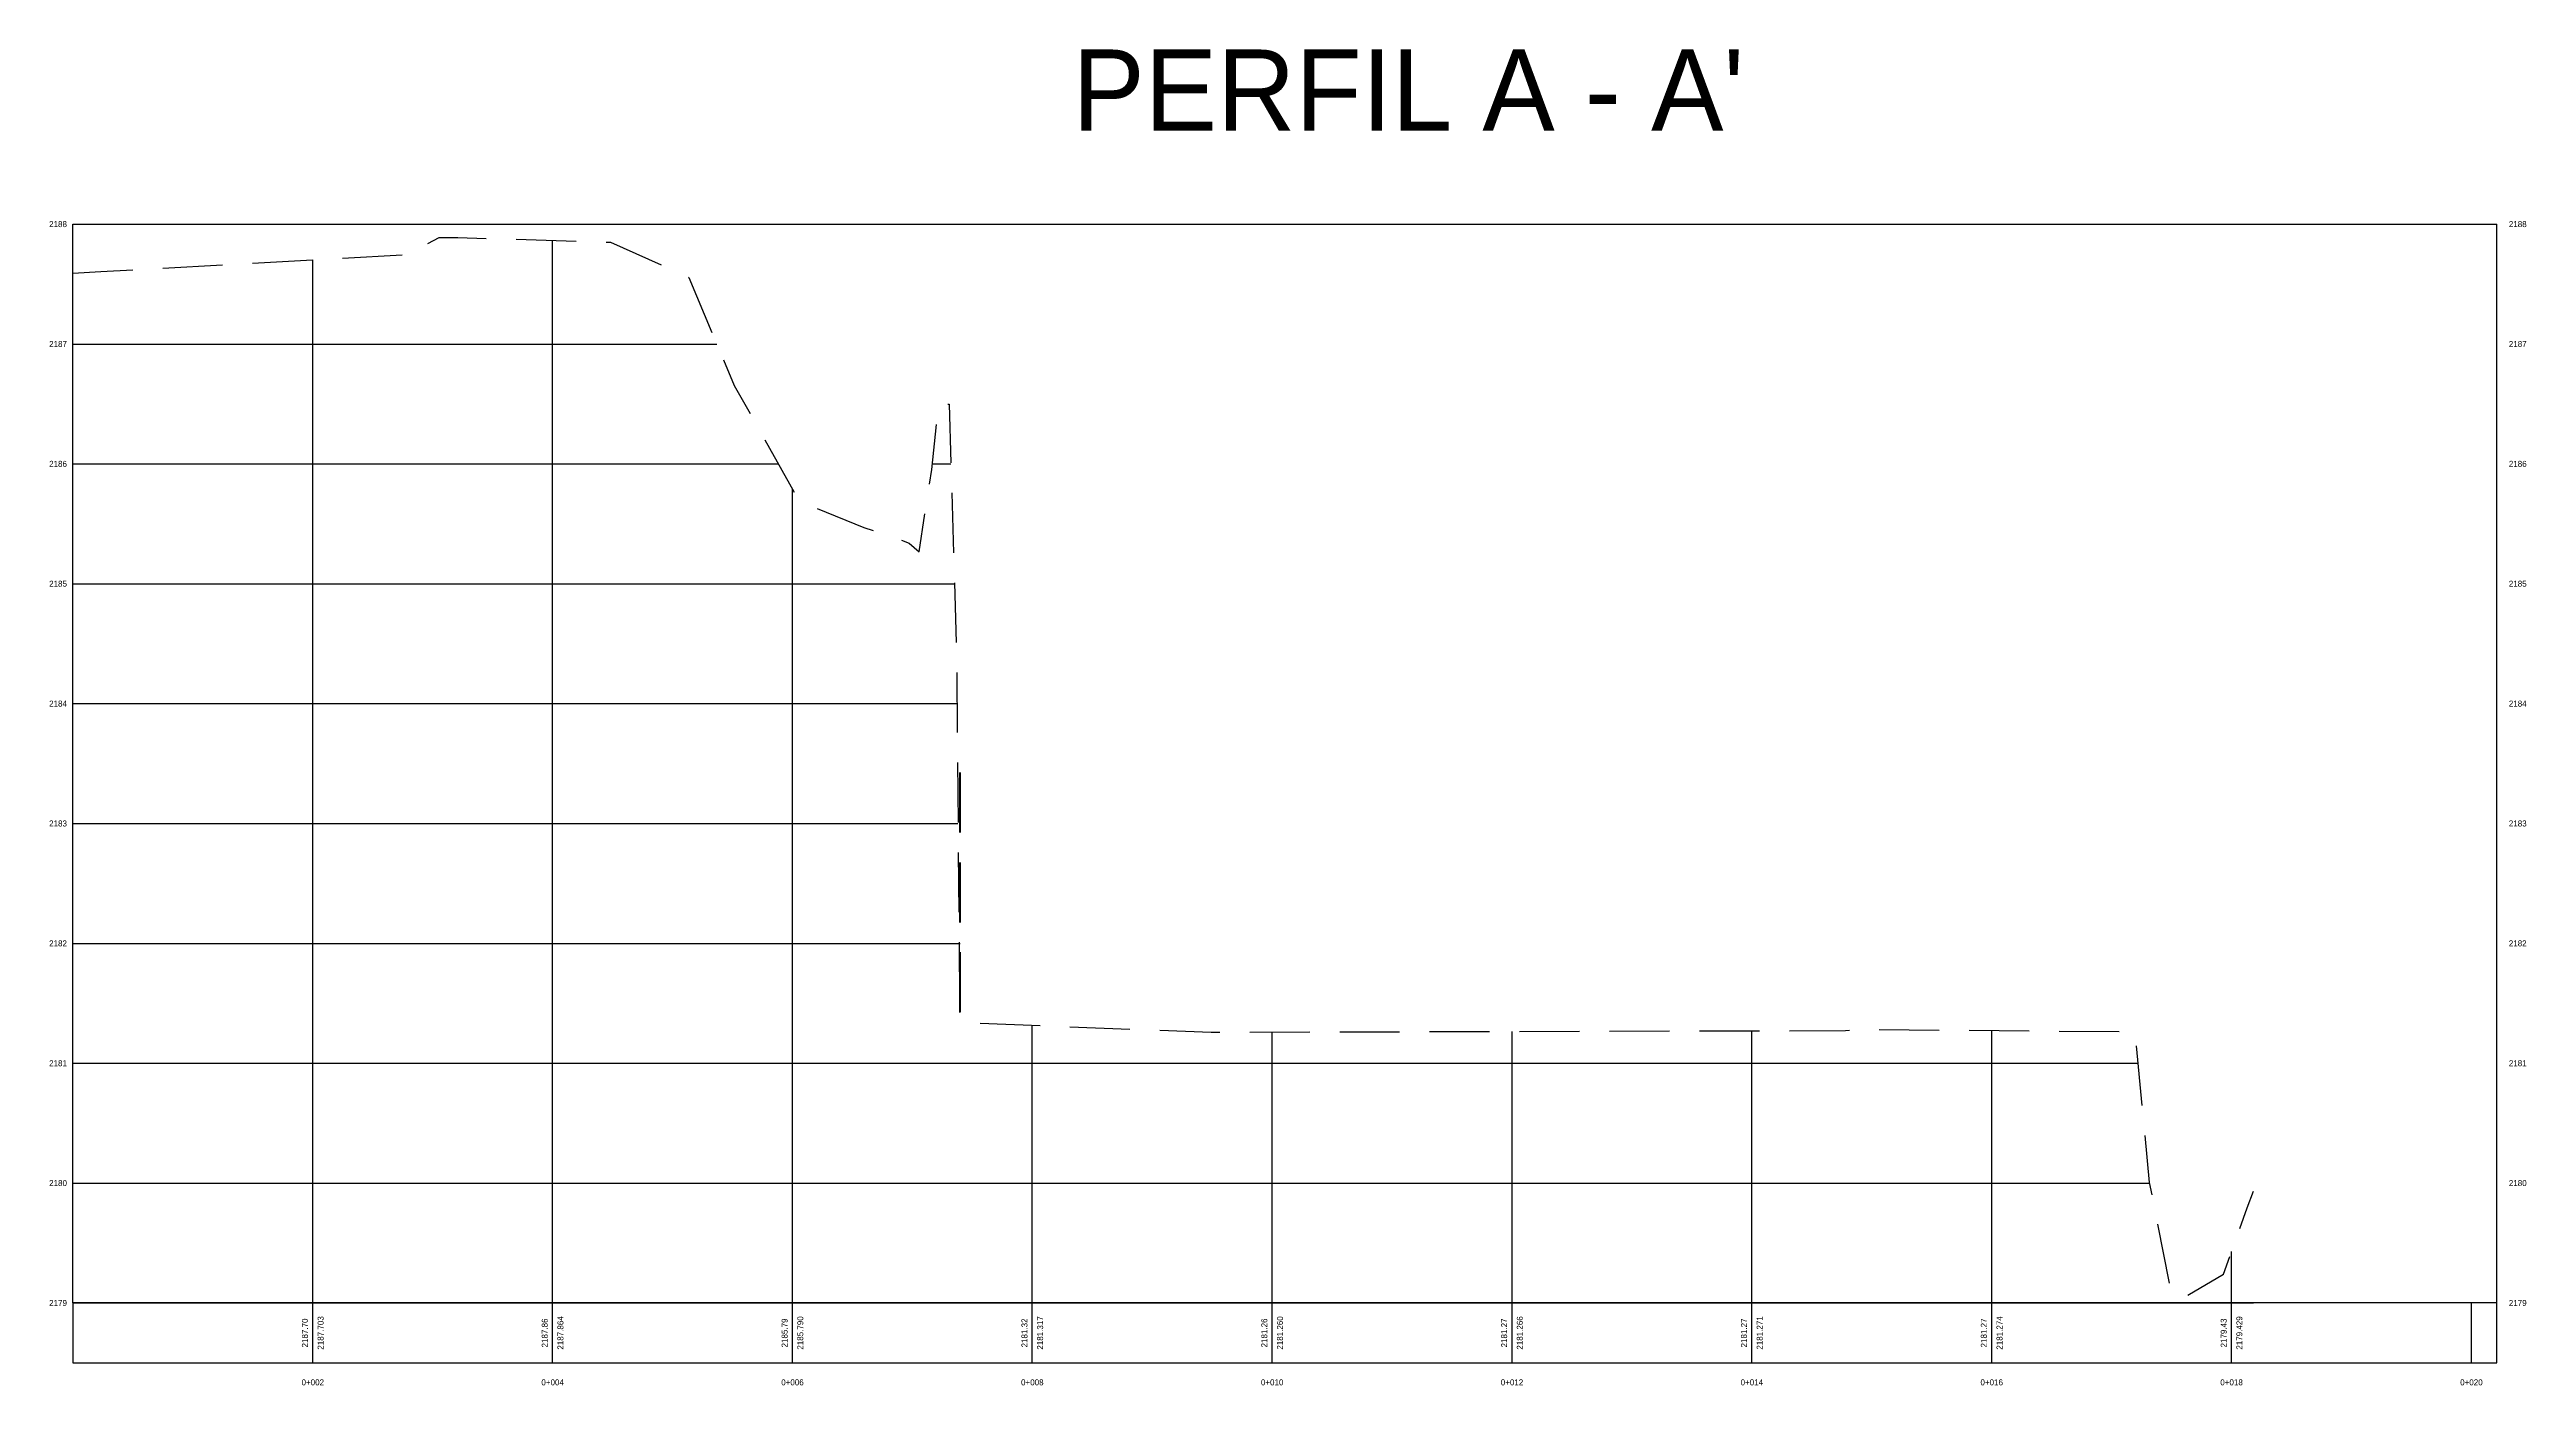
# Model space of a CAD drawing. Header units: inches. Extents: x 2908 to 3459, y -3172 to -55.
# Drawn here: x 3163.72 to 3184.37, y -131.83 to -120.69 of the extents above; entities that cross this region are included whole.
import ezdxf

# ---------------------------------------------------------------- set-up
doc = ezdxf.new("R2010")
doc.units = ezdxf.units.IN
doc.header["$MEASUREMENT"] = 0
doc.linetypes.add('DASHED', pattern=[0.75, 0.5, -0.25])
for name, color, linetype in [('C-ROAD-PROF', 1, 'DASHED'), ('C-ROAD-PROF-GRID-MAJR', 8, 'Continuous'), ('C-ROAD-PROF-TEXT', 7, 'Continuous'), ('C-ROAD-PROF-TICK', 7, 'Continuous'), ('C-ROAD-PROF-TTLB', 5, 'Continuous')]:
    doc.layers.add(name, color=color, linetype=linetype)
doc.layers.add('TEXTO 2', color=250, linetype='Continuous', lineweight=20)

msp = doc.modelspace()

# ---------------------------------------------------------------- texts
at = {"layer": 'C-ROAD-PROF-TEXT', "color": 7, "linetype": 'Continuous', "lineweight": -3, "char_height": 0.05}
for s, insert, attachment_point in [('2188', (3163.863, -122.146), 6), ('2187', (3163.863, -123.146), 6), ('2186', (3163.863, -124.146), 6), ('2185', (3163.863, -125.146), 6), ('2184', (3163.863, -126.146), 6), ('2183', (3163.863, -127.146), 6), ('2182', (3163.863, -128.146), 6), ('2181', (3163.863, -129.146), 6), ('2180', (3163.863, -130.146), 6), ('2179', (3163.863, -131.146), 6), ('0+002', (3165.913, -131.783), 2), ('0+004', (3167.913, -131.783), 2), ('0+006', (3169.913, -131.783), 2), ('0+008', (3171.913, -131.783), 2), ('0+010', (3173.913, -131.783), 2), ('0+012', (3175.913, -131.783), 2), ('0+014', (3177.913, -131.783), 2), ('0+016', (3179.913, -131.783), 2), ('0+018', (3181.913, -131.783), 2), ('0+020', (3183.913, -131.783), 2)]:
    msp.add_mtext(s, dxfattribs=dict(at, insert=insert, attachment_point=attachment_point))
at = {"layer": 'C-ROAD-PROF-TEXT', "color": 255, "linetype": 'Continuous', "lineweight": -3, "char_height": 0.05, "attachment_point": 4}
for s, insert in [('{\\C256;2188}', (3184.225, -122.146)), ('{\\C256;2187}', (3184.225, -123.146)), ('{\\C256;2186}', (3184.225, -124.146)), ('{\\C256;2185}', (3184.225, -125.146)), ('{\\C256;2184}', (3184.225, -126.146)), ('{\\C256;2183}', (3184.225, -127.146)), ('{\\C256;2182}', (3184.225, -128.146)), ('{\\C256;2181}', (3184.225, -129.146)), ('{\\C256;2180}', (3184.225, -130.146)), ('{\\C256;2179}', (3184.225, -131.146))]:
    msp.add_mtext(s, dxfattribs=dict(at, insert=insert))
at = {"layer": 'C-ROAD-PROF-TEXT', "color": 7, "linetype": 'Continuous', "lineweight": -3, "char_height": 0.05, "rotation": 90}
for s, insert, attachment_point in [('2187.70', (3165.873, -131.396), 8), ('2187.703', (3165.953, -131.396), 2), ('2187.86', (3167.873, -131.396), 8), ('2187.864', (3167.953, -131.396), 2), ('2185.79', (3169.873, -131.396), 8), ('2185.790', (3169.953, -131.396), 2), ('2181.32', (3171.873, -131.396), 8), ('2181.317', (3171.953, -131.396), 2), ('2181.26', (3173.873, -131.396), 8), ('2181.260', (3173.953, -131.396), 2), ('2181.27', (3175.873, -131.396), 8), ('2181.266', (3175.953, -131.396), 2), ('2181.27', (3177.873, -131.396), 8), ('2181.271', (3177.953, -131.396), 2), ('2181.27', (3179.873, -131.396), 8), ('2181.274', (3179.953, -131.396), 2), ('2179.43', (3181.873, -131.396), 8), ('2179.429', (3181.953, -131.396), 2)]:
    msp.add_mtext(s, dxfattribs=dict(at, insert=insert, attachment_point=attachment_point))
at = {"layer": 'TEXTO 2', "color": 0, "insert": (3172.247, -120.689), "char_height": 0.67652, "width": 6.05566, "attachment_point": 1}
msp.add_mtext("PERFIL A - A'", dxfattribs=at)

# ---------------------------------------------------------------- linework, layer by layer
at = {"layer": 'C-ROAD-PROF', "color": 1, "linetype": 'DASHED', "lineweight": -3, "flags": 128}
msp.add_lwpolyline([(3163.913, -122.555), (3164.146, -122.541), (3166.785, -122.395), (3166.87, -122.308), (3166.968, -122.257), (3167.123, -122.257), (3168.396, -122.297), (3169.048, -122.59), (3169.428, -123.491), (3169.972, -124.46), (3170.509, -124.676), (3170.887, -124.806), (3170.969, -124.879), (3171.075, -124.192), (3171.131, -123.648), (3171.22, -123.648), (3171.283, -125.848), (3171.307, -128.804), (3171.31, -126.596), (3171.312, -128.805), (3173.404, -128.887), (3178.695, -128.873), (3178.858, -128.864), (3178.883, -128.864), (3178.938, -128.865), (3181.106, -128.882), (3181.227, -130.142), (3181.413, -131.076), (3181.496, -131.111), (3181.846, -130.906), (3182.044, -130.351), (3182.097, -130.213)], dxfattribs=at)
at = {"layer": 'C-ROAD-PROF-GRID-MAJR', "color": 252, "linetype": 'Continuous', "lineweight": -3}
for p, q in [((3165.913, -131.146), (3165.913, -122.443)), ((3167.913, -131.146), (3167.913, -122.282)), ((3163.913, -131.146), (3163.913, -122.555)), ((3163.913, -123.146), (3169.282, -123.146)), ((3163.913, -124.146), (3169.796, -124.146)), ((3171.08, -124.146), (3171.234, -124.146)), ((3169.913, -131.146), (3169.913, -124.356)), ((3163.913, -125.146), (3171.263, -125.146)), ((3163.913, -126.146), (3171.285, -126.146)), ((3163.913, -127.146), (3171.293, -127.146)), ((3171.309, -127.146), (3171.31, -127.146)), ((3163.913, -128.146), (3171.301, -128.146)), ((3171.308, -128.146), (3171.312, -128.146)), ((3171.913, -131.146), (3171.913, -128.829)), ((3175.913, -131.146), (3175.913, -128.88)), ((3177.913, -131.146), (3177.913, -128.875)), ((3179.913, -131.146), (3179.913, -128.872)), ((3173.913, -131.146), (3173.913, -128.886)), ((3163.913, -129.146), (3181.131, -129.146)), ((3163.913, -130.146), (3181.228, -130.146)), ((3181.913, -131.146), (3181.913, -130.717)), ((3163.913, -131.146), (3182.097, -131.146))]:
    msp.add_line(p, q, dxfattribs=at)
at = {"layer": 'C-ROAD-PROF-TICK', "color": 7, "linetype": 'Continuous', "lineweight": -3}
for p, q in [((3165.913, -131.646), (3165.913, -131.146)), ((3167.913, -131.646), (3167.913, -131.146)), ((3169.913, -131.646), (3169.913, -131.146)), ((3171.913, -131.646), (3171.913, -131.146)), ((3173.913, -131.646), (3173.913, -131.146)), ((3175.913, -131.646), (3175.913, -131.146)), ((3177.913, -131.646), (3177.913, -131.146)), ((3179.913, -131.646), (3179.913, -131.146)), ((3181.913, -131.646), (3181.913, -131.146)), ((3183.913, -131.646), (3183.913, -131.146))]:
    msp.add_line(p, q, dxfattribs=at)
at = {"layer": 'C-ROAD-PROF-TTLB', "color": 5, "linetype": 'Continuous', "lineweight": -3}
msp.add_line((3163.913, -131.146), (3163.913, -122.146), dxfattribs=at)
at = {"layer": 'C-ROAD-PROF-TTLB', "color": 255, "linetype": 'Continuous', "lineweight": -3}
for p in [(3163.913, -122.146), (3184.125, -131.146)]:
    msp.add_line(p, (3184.125, -122.146), dxfattribs=at)
at = {"layer": 'C-ROAD-PROF-TTLB', "color": 5, "linetype": 'Continuous', "lineweight": -3}
msp.add_3dface([(3163.913, -131.646), (3184.125, -131.646), (3184.125, -131.146), (3163.913, -131.146)], dxfattribs=at)

msp.set_redraw_order([(e.dxf.handle, doc.entitydb.next_handle()) for e in msp.query("TEXT MTEXT ATTDEF DIMENSION ARC_DIMENSION")])  # texts and dimensions are drawn at this point

doc.saveas('drawing.dxf')
